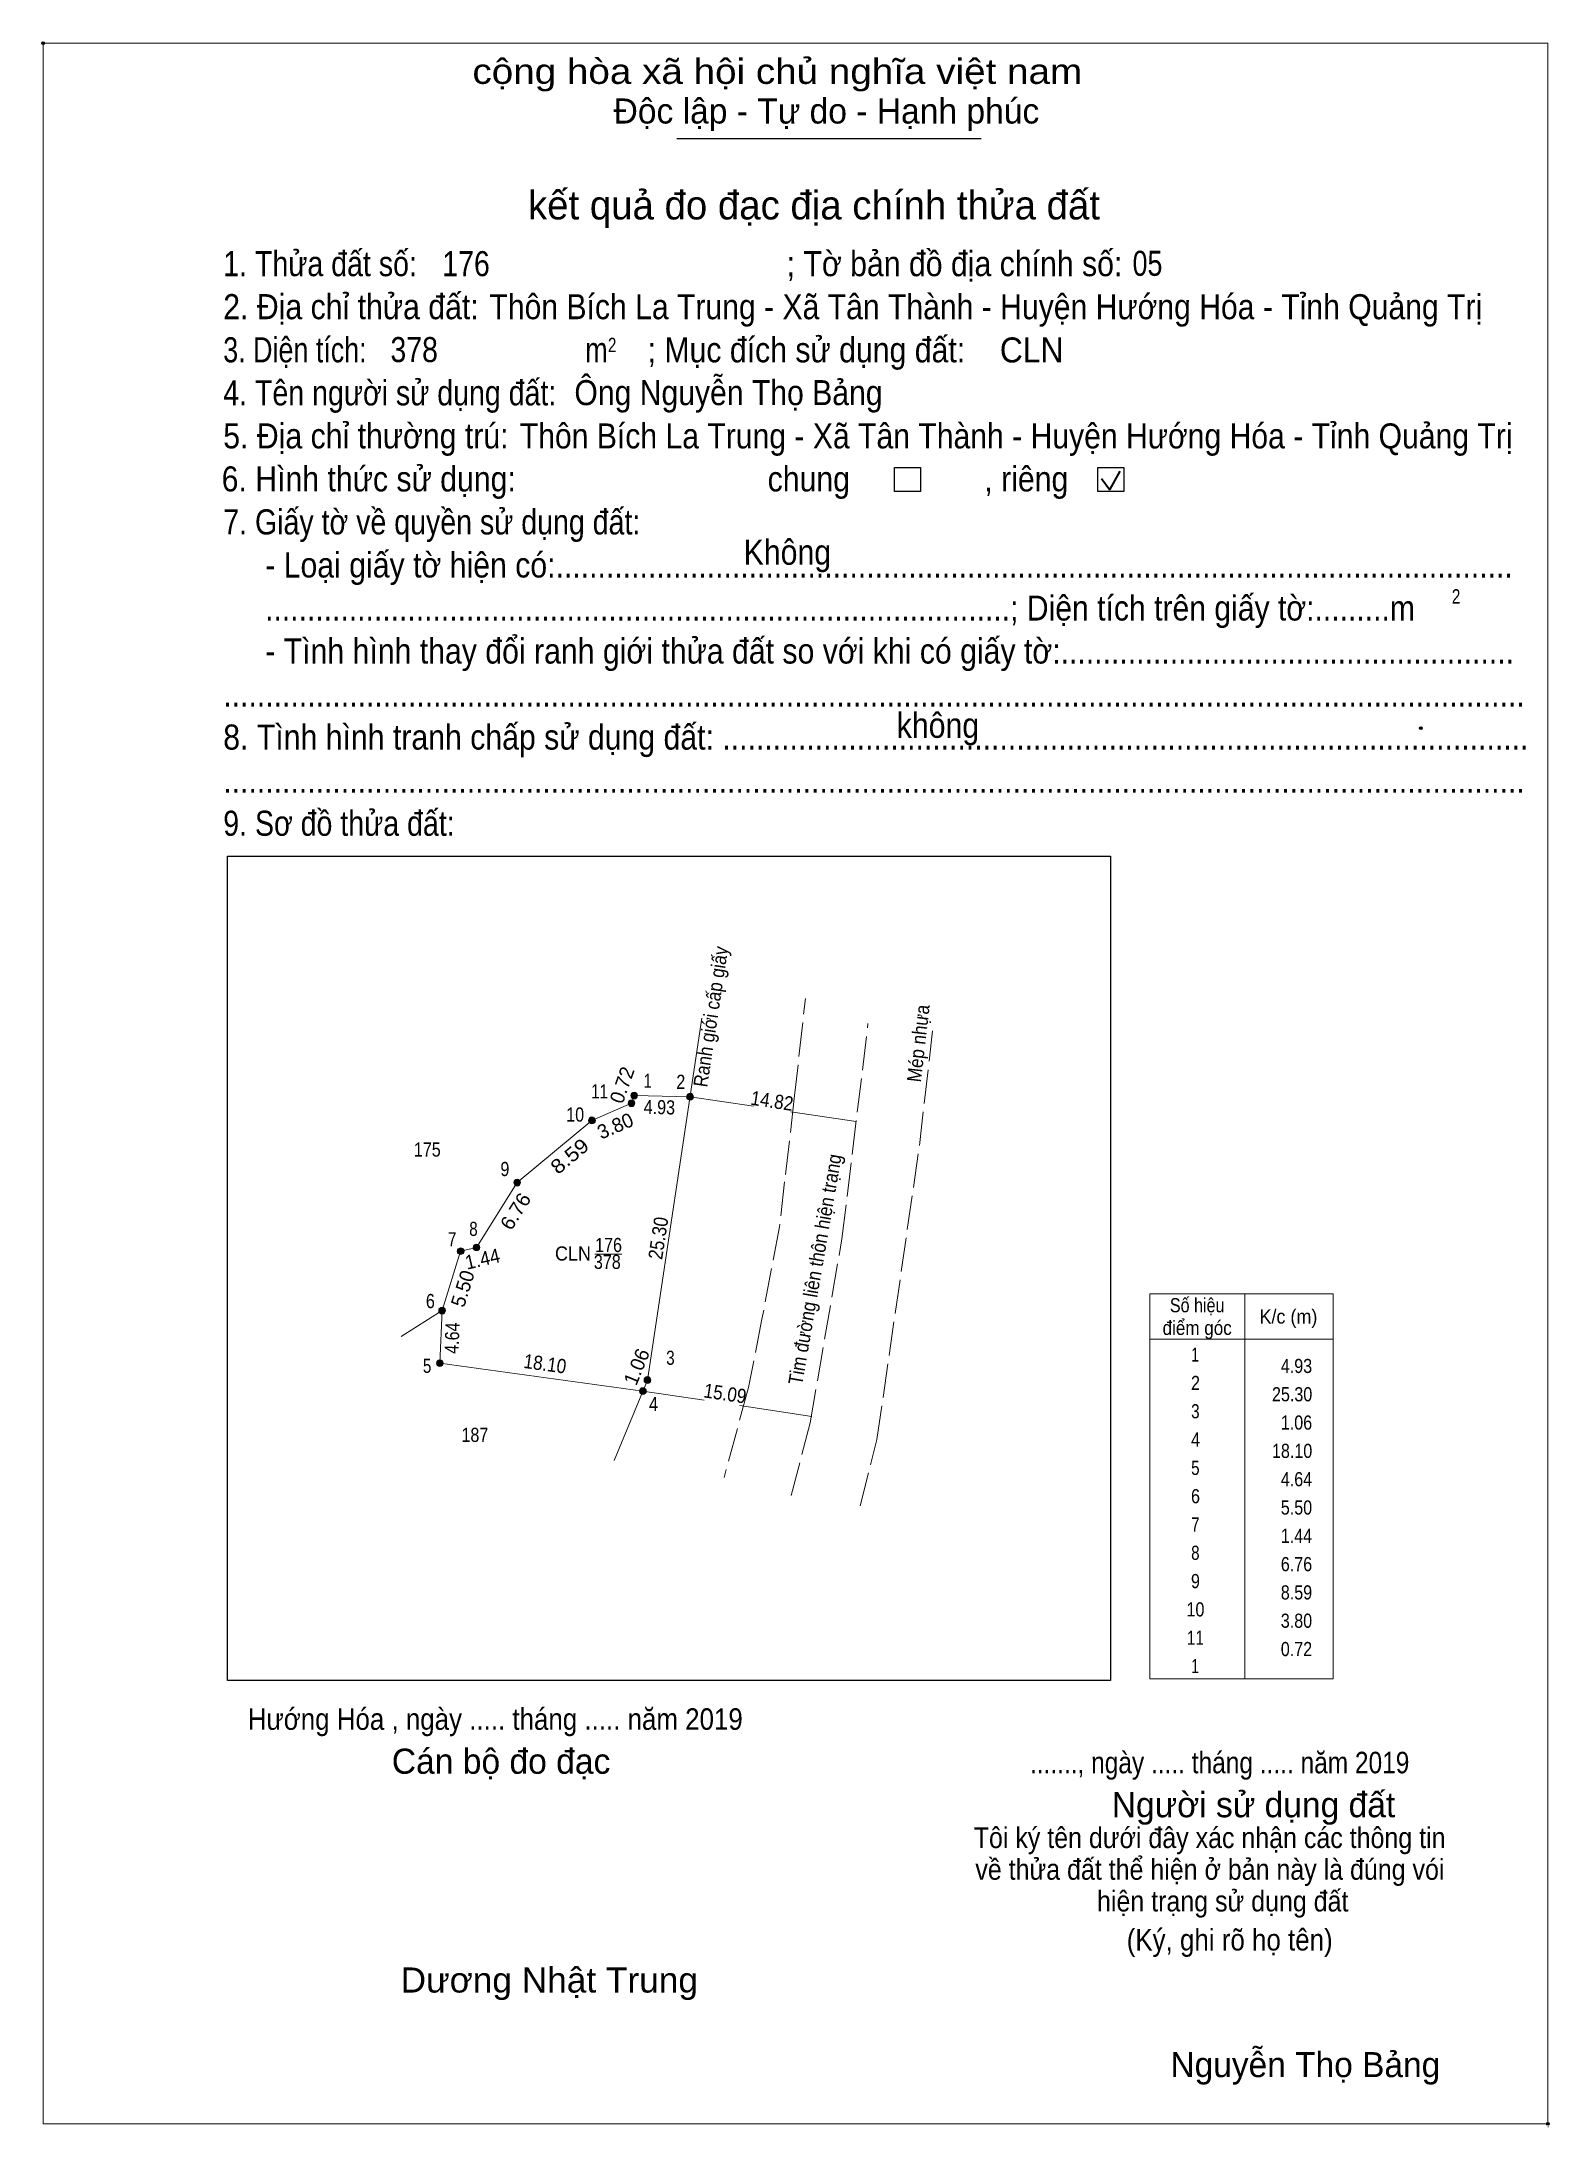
# Model space of a CAD drawing. Header units: metres. Extents: x 538337 to 538937, y 1836852 to 1837233.
# Drawn here: x 538336.7 to 538469.8, y 1836851.8 to 1837035.9 of the extents above; entities that cross this region are included whole.
import ezdxf
from ezdxf.enums import TextEntityAlignment as Align

# ---------------------------------------------------------------- set-up
doc = ezdxf.new("R2010")
doc.units = ezdxf.units.M
doc.header["$LTSCALE"] = 0.5
doc.header["$PDMODE"] = 32
doc.header["$PDSIZE"] = 0.25
doc.linetypes.add('LONG_DASHED', pattern=[7.5, 6, -1.5])
for name, color, linetype, lineweight in [('1', 7, 'LONG_DASHED', 13), ('10', 7, 'Continuous', 13), ('41', 7, 'Continuous', 13), ('6', 7, 'Continuous', 13), ('63', 7, 'Continuous', 13), ('7', 7, 'Continuous', 25)]:
    doc.layers.add(name, color=color, linetype=linetype, lineweight=lineweight)

msp = doc.modelspace()

# ---------------------------------------------------------------- texts
at = {"layer": '1'}
for s, width, p in [('175', 0.85, (538370.705, 1836937.48)), ('176', 0.85, (538386.705, 1836929.05)), ('CLN', 0.95, (538383.565, 1836928.3)), ('378', 0.85, (538386.595, 1836927.56)), ('187', 0.85, (538374.905, 1836912.28))]:
    msp.add_text(s, height=1.25, dxfattribs=dict(at, width=width)).set_placement(p, align=Align.CENTER)
for s, height, width, p in [('Hướng Hóa , ngày ..... tháng ..... năm 2019', 1.9, 0.9, (538354.85, 1836886.86)), ('Dương Nhật Trung', 2.215, 1.05, (538368.35, 1836863.66))]:
    msp.add_text(s, height=height, dxfattribs=dict(at, width=width)).set_placement(p)
msp.add_text('Nguyễn Thọ Bảng', height=2.21, dxfattribs=at).set_placement((538436.31, 1836856.19))
at = {"layer": '6'}
for s, width, p in [('CLN', 0.95, (538421.25, 1837007.61)), ('Ông Nguyễn Thọ Bảng', 0.9, (538383.69, 1837003.84))]:
    msp.add_text(s, height=2.21, dxfattribs=dict(at, width=width)).set_placement(p)
at = {"layer": '63'}
for s, rotation, width, p in [('Ranh giới cấp giấy', 81.459, 0.9, (538396.3447, 1836949.7472)), ('Mép nhựa', 83.467, 0.9, (538414.6706, 1836947.4139)), ('14.82', 351.465, 0.9, (538401.0522, 1836941.7875)), ('4.93', 358.838, 0.85, (538391.1823, 1836941.222)), ('8.59', 39.806, 1.15, (538383.6749, 1836937.0391)), ('Tim đường liên thôn hiện trạng', 80.229, 0.9, (538405.5416, 1836927.4139)), ('6.76', 57.932, 1.05, (538379.0212, 1836932.3182)), ('25.30', 81.454, 0.9, (538391.7136, 1836930.1871)), ('1.44', 12.875, 0.95, (538375.7157, 1836927.8342)), ('4.64', 87.532, 0.85, (538373.5116, 1836921.4281)), ('18.10', 352.156, 0.9, (538381.0147, 1836918.5704)), ('15.09', 351.462, 0.9, (538396.9072, 1836915.9482))]:
    msp.add_text(s, height=1.25, rotation=rotation, dxfattribs=dict(at, width=width)).set_placement(p, align=Align.CENTER)
for s, rotation, p in [('0.72', 70.56, (538388.489, 1836943.597)), ('3.80', 23.396, (538387.5468, 1836939.6149)), ('5.50', 72.652, (538374.4275, 1836925.6386)), ('1.06', 67.797, (538389.766, 1836918.6838))]:
    msp.add_text(s, height=1.25, rotation=rotation, dxfattribs=at).set_placement(p, align=Align.CENTER)
for s, width, p in [(' 11', 0.8, (538386.66, 1836942.62)), (' 1', 0.75, (538390.51, 1836943.56)), (' 2', 0.85, (538393.48, 1836943.46)), (' 10', 0.85, (538384.55, 1836940.57)), (' 9', 0.85, (538377.95, 1836935.76)), (' 7', 0.8, (538373.27, 1836929.55)), (' 8', 0.8, (538375.15, 1836930.47)), (' 6', 0.85, (538371.37, 1836924.1)), (' 5', 0.8, (538371.06, 1836918.38)), (' 3', 0.8, (538392.54, 1836919.09)), ('4.93', 0.85, (538448.82, 1836918.37)), (' 4', 0.85, (538391.07, 1836915.01)), ('25.30', 0.85, (538448.83, 1836915.87)), ('1.06', 0.85, (538448.82, 1836913.37)), ('18.10', 0.85, (538448.83, 1836910.87)), ('4.64', 0.85, (538448.82, 1836908.37)), ('5.50', 0.85, (538448.82, 1836905.87)), ('1.44', 0.85, (538448.82, 1836903.37)), ('6.76', 0.85, (538448.82, 1836900.87)), ('8.59', 0.85, (538448.82, 1836898.37)), ('3.80', 0.85, (538448.82, 1836895.87)), ('0.72', 0.85, (538448.82, 1836893.37))]:
    msp.add_text(s, height=1.25, dxfattribs=dict(at, width=width)).set_placement(p, align=Align.RIGHT)
for s, width, p in [('Số hiệu', 0.85, (538438.67, 1836923.73)), ('điểm góc', 0.9, (538438.67, 1836921.73)), ('K/c (m)', 0.95, (538446.725, 1836922.73)), (' 1', 0.75, (538438.32, 1836919.37)), (' 2', 0.85, (538438.325, 1836916.87)), (' 3', 0.8, (538438.325, 1836914.37)), (' 4', 0.85, (538438.33, 1836911.87)), (' 5', 0.8, (538438.325, 1836909.37)), (' 6', 0.85, (538438.325, 1836906.87)), (' 7', 0.8, (538438.325, 1836904.37)), (' 8', 0.8, (538438.325, 1836901.87)), (' 9', 0.85, (538438.32, 1836899.37)), (' 10', 0.85, (538438.32, 1836896.87)), (' 11', 0.8, (538438.33, 1836894.37)), (' 1', 0.75, (538438.32, 1836891.87))]:
    msp.add_text(s, height=1.25, dxfattribs=dict(at, width=width)).set_placement(p, align=Align.CENTER)
at = {"layer": '7'}
for s, height, width, p in [('cộng hòa xã hội chủ nghĩa việt nam', 2.217, 1.15, (538374.69, 1837032.21)), ('1. Thửa đất số:', 2.217, 0.85, (538352.69, 1837015.23)), ('176', 2.21, 0.85, (538372.03, 1837015.23)), ('; Tờ bản đồ địa chính số:', 2.217, 0.9, (538402.43, 1837015.23)), ('05', 2.21, 0.8, (538432.97, 1837015.26)), ('2. Địa chỉ thửa đất:', 2.217, 0.9, (538352.69, 1837011.43)), ('Thôn Bích La Trung - Xã Tân Thành - Huyện Hướng Hóa - Tỉnh Quảng Trị', 2.21, 0.9, (538376.19, 1837011.43)), ('3. Diện tích:', 2.217, 0.8, (538352.69, 1837007.62)), ('378', 2.21, 0.85, (538367.45, 1837007.64)), ('m', 2.217, 0.8, (538384.65, 1837007.62)), ('2', 1.267, 0.8, (538386.65, 1837008.52)), ('; Mục đích sử dụng đất:', 2.217, 0.9, (538390.15, 1837007.62)), ('4. Tên người sử dụng đất:', 2.217, 0.85, (538352.69, 1837003.82)), ('5. Địa chỉ thường trú:', 2.217, 0.9, (538352.69, 1837000.02)), ('Thôn Bích La Trung - Xã Tân Thành - Huyện Hướng Hóa - Tỉnh Quảng Trị', 2.21, 0.9, (538378.87, 1837000.02)), ('6. Hình thức sử dụng:', 2.217, 0.9, (538352.55, 1836996.22)), ('chung                , riêng', 2.217, 0.9, (538400.75, 1836996.22)), ('7. Giấy tờ về quyền sử dụng đất:', 2.217, 0.85, (538352.69, 1836992.42)), ('     - Loại giấy tờ hiện có:..................................................................................................................', 2.217, 0.9, (538352.69, 1836988.62)), ('Không', 2.22, 0.9, (538398.63, 1836989.75)), ('     .........................................................................................; Diện tích trên giấy tờ:.........m', 2.21, 0.9, (538352.69, 1836984.82)), ('2', 1.267, 0.8, (538461.15, 1836986.32)), ('     - Tình hình thay đổi ranh giới thửa đất so với khi có giấy tờ:......................................................', 2.217, 0.9, (538352.69, 1836981.02)), ('...........................................................................................................................................................', 2.217, 0.9, (538352.69, 1836977.22)), ('không', 2.218, 0.9, (538412.15, 1836974.46)), ('8. Tình hình tranh chấp sử dụng đất: ................................................................................................', 2.217, 0.9, (538352.69, 1836973.42)), ('...........................................................................................................................................................', 2.217, 0.9, (538352.69, 1836969.61)), ('9. Sơ đồ thửa đất:', 2.217, 0.85, (538352.69, 1836965.81)), ('......., ngày ..... tháng ..... năm 2019', 1.9, 0.85, (538423.91, 1836883.02)), ('(Ký, ghi rõ họ tên)', 1.901, 0.9, (538432.45, 1836867.37))]:
    msp.add_text(s, height=height, dxfattribs=dict(at, width=width)).set_placement(p)
for s, height, p in [('Độc lập - Tự do - Hạnh phúc', 2.217, (538387.15, 1837028.71)), ('Cán bộ đo đạc', 2.218, (538367.57, 1836882.98)), ('Người sử dụng đất', 2.217, (538431.13, 1836879.14))]:
    msp.add_text(s, height=height, dxfattribs=at).set_placement(p)
for s, height, p in [('kết quả đo đạc địa chính thửa đất', 2.534, (538404.84, 1837020.24)), ('.', 0.6337, (538469.6467, 1836851.76))]:
    msp.add_text(s, height=height, dxfattribs=at).set_placement(p, align=Align.CENTER)
at = {"layer": '7', "width": 0.9}
for s, p in [('Tôi ký tên dưới đây xác nhận các thông tin', (538439.77, 1836876.42)), ('về thửa đất thể hiện ở bản này là đúng vói', (538439.795, 1836873.62)), ('hiện trạng sử dụng đất', (538440.925, 1836870.82))]:
    msp.add_text(s, height=1.832, dxfattribs=at).set_placement(p, align=Align.CENTER)

# ---------------------------------------------------------------- hatches: boundary and pattern name
at = {"layer": '63'}
for points in [[(538389.27, 1836942.87, 1), (538388.67, 1836942.87, 1)], [(538394.2, 1836942.77, 1), (538393.6, 1836942.77, 1)], [(538389.03, 1836942.19, 1), (538388.43, 1836942.19, 1)], [(538385.54, 1836940.68, 1), (538384.94, 1836940.68, 1)], [(538378.94, 1836935.18, 1), (538378.34, 1836935.18, 1)], [(538373.95, 1836929.13, 1), (538373.35, 1836929.13, 1)], [(538375.35, 1836929.45, 1), (538374.75, 1836929.45, 1)], [(538372.31, 1836923.88, 1), (538371.71, 1836923.88, 1)], [(538372.11, 1836919.24, 1), (538371.51, 1836919.24, 1)], [(538390.44, 1836917.75, 1), (538389.84, 1836917.75, 1)], [(538390.04, 1836916.77, 1), (538389.44, 1836916.77, 1)]]:
    msp.add_hatch(color=256, dxfattribs=at).paths.add_polyline_path(points)

# ---------------------------------------------------------------- linework, layer by layer
at = {"layer": '1'}
for p, q in [((538403.1, 1836942.6), (538404.08, 1836951.43)), ((538414.15, 1836938.45), (538415.31, 1836948.58))]:
    msp.add_line(p, q, dxfattribs=at)
at = {"layer": '1', "linetype": 'Continuous'}
msp.add_line((538388.97, 1836942.87), (538393.9, 1836942.77), dxfattribs=at)
at = {"layer": '1'}
for points in [[(538403.1, 1836942.6), (538402.25, 1836935.24), (538401.81, 1836931.28), (538400.25, 1836923.13), (538399.06, 1836917.09), (538396.9, 1836909.15)], [(538408.93, 1836906.63), (538410.4, 1836912.49), (538414.15, 1836938.45)]]:
    msp.add_lwpolyline(points, dxfattribs=at)
at = {"layer": '1', "linetype": 'Continuous'}
msp.add_lwpolyline([(538389.74, 1836916.77), (538371.81, 1836919.24), (538372.01, 1836923.88)], dxfattribs=at)
at = {"layer": '10'}
msp.add_lwpolyline([(538388.98, 1836942.87), (538388.73, 1836942.19), (538385.24, 1836940.68), (538378.64, 1836935.18), (538375.05, 1836929.45), (538373.65, 1836929.13), (538372.01, 1836923.88), (538368.41, 1836921.6)], dxfattribs=at)
at = {"layer": '41'}
msp.add_lwpolyline([(538387.2, 1836910.65), (538390.14, 1836917.75), (538394.94, 1836949.71)], dxfattribs=at)
at = {"layer": '63'}
for p, q in [((538399.51, 1836941.93), (538393.9, 1836942.77)), ((538408.56, 1836940.57), (538402.8, 1836941.43)), ((538385.48, 1836928.86), (538387.88, 1836928.86)), ((538442.88, 1836925.35), (538442.88, 1836891.35)), ((538442.88, 1836925.35), (538442.88, 1836891.35)), ((538434.48, 1836921.35), (538450.68, 1836921.35)), ((538395.14, 1836915.96), (538389.74, 1836916.77)), ((538404.66, 1836914.53), (538398.31, 1836915.49))]:
    msp.add_line(p, q, dxfattribs=at)
at = {"layer": '63', "linetype": 'LONG_DASHED'}
msp.add_lwpolyline([(538402.83, 1836907.54), (538404.51, 1836913.97), (538407.31, 1836930.23), (538409.61, 1836949.23)], dxfattribs=at)
at = {"layer": '63'}
msp.add_lwpolyline([(538434.48, 1836925.35), (538450.68, 1836925.35), (538450.68, 1836891.35), (538434.48, 1836891.35)], close=True, dxfattribs=at)
for centre in [(538388.97, 1836942.87), (538393.9, 1836942.77), (538388.73, 1836942.19), (538385.24, 1836940.68), (538378.64, 1836935.18), (538373.65, 1836929.13), (538375.05, 1836929.45), (538372.01, 1836923.88), (538371.81, 1836919.24), (538390.14, 1836917.75), (538389.74, 1836916.77)]:
    msp.add_circle(centre, 0.3, dxfattribs=at)
at = {"layer": '7'}
msp.add_line((538392.74, 1837027.38), (538419.6, 1837027.38), dxfattribs=at)
at = {"layer": '7', "lineweight": 35}
for p, q in [((538430.21, 1836997.35), (538430.96, 1836996.37)), ((538430.96, 1836996.37), (538431.88, 1836998.02))]:
    msp.add_line(p, q, dxfattribs=at)
at = {"layer": '7', "lineweight": 13}
msp.add_lwpolyline([(538336.79, 1837035.81), (538469.63, 1837035.81), (538469.63, 1836852.07), (538336.79, 1836852.07)], close=True, dxfattribs=at)
at = {"layer": '7'}
for points in [[(538411.96, 1836998.33), (538414.24, 1836998.33), (538414.24, 1836996.21), (538411.96, 1836996.21)], [(538429.91, 1836998.33), (538432.19, 1836998.33), (538432.19, 1836996.21), (538429.91, 1836996.21)], [(538353.08, 1836964.02), (538431.01, 1836964.02), (538431.01, 1836891.22), (538353.08, 1836891.22)]]:
    msp.add_lwpolyline(points, close=True, dxfattribs=at)
for p in [(538336.79, 1837035.81), (538458.42, 1836975.32), (538469.63, 1836852.07)]:
    msp.add_point(p, dxfattribs=at)

msp.set_redraw_order([(e.dxf.handle, doc.entitydb.next_handle()) for e in msp.query("TEXT MTEXT ATTDEF DIMENSION ARC_DIMENSION")])  # texts and dimensions are drawn at this point

doc.saveas('drawing.dxf')
